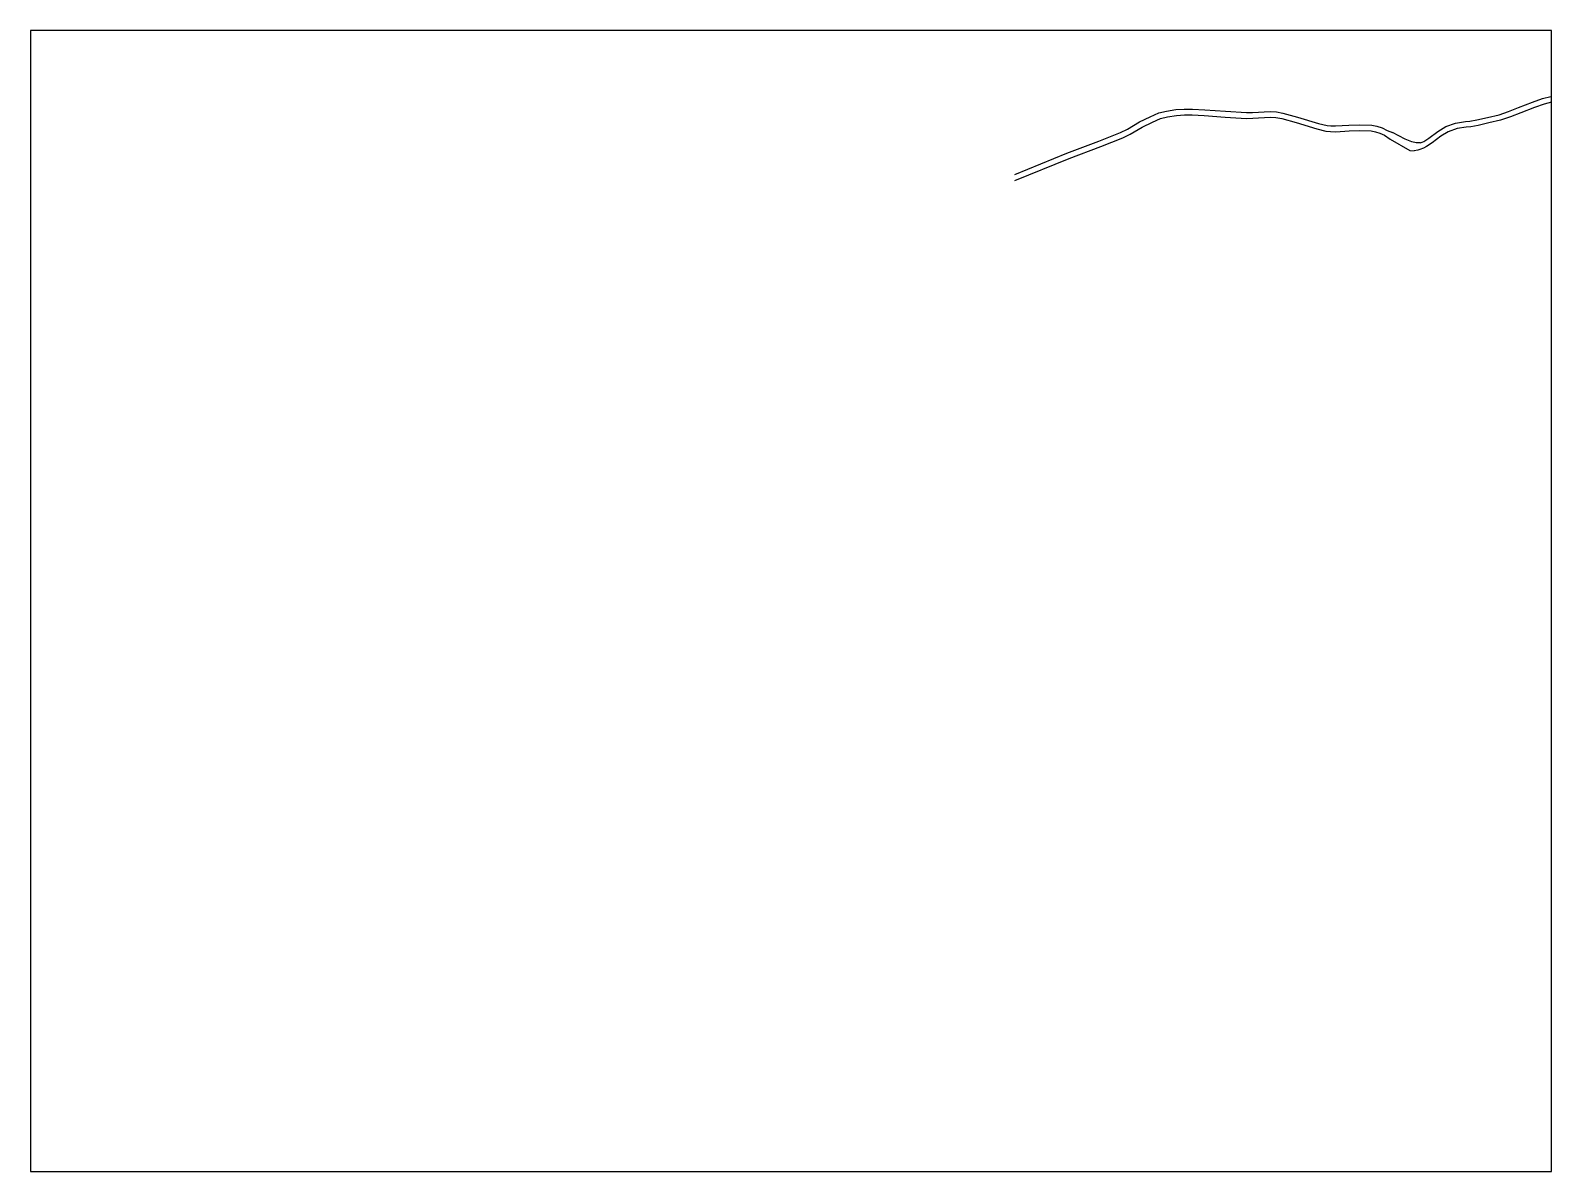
# Model space of a CAD drawing. Header units: metres. Extents: x -18400 to -16000, y -90000 to -87000.
# Drawn here: x -18400 to -17600, y -88200 to -87600 of the extents above; entities that cross this region are included whole.
import ezdxf

# ---------------------------------------------------------------- set-up
doc = ezdxf.new("R2010")
doc.units = ezdxf.units.M
doc.header["$LTSCALE"] = 2.5
doc.layers.add('図郭', color=7, linetype='Continuous')
doc.layers.add('道路', color=7, linetype='Continuous')

msp = doc.modelspace()

# ---------------------------------------------------------------- linework, layer by layer
at = {"layer": '図郭'}
msp.add_lwpolyline([(-18400, -88200), (-17600, -88200), (-17600, -87600), (-18400, -87600)], close=True, dxfattribs=at)
at = {"layer": '道路', "flags": 128}
for points in [[(-17600, -87637.74), (-17603.92, -87638.71), (-17608.94, -87640.48), (-17616.22, -87643.31), (-17621.54, -87645.39), (-17626.79, -87647.27), (-17632.97, -87648.67), (-17638.69, -87649.92), (-17642.49, -87650.64), (-17644.84, -87650.87), (-17649.73, -87651.64), (-17654.32, -87653.32), (-17658.21, -87655.59), (-17662.88, -87659.08), (-17665.76, -87660.96), (-17667.41, -87661.85), (-17669.36, -87662.64), (-17670.3, -87662.92), (-17672.31, -87663.27)], [(-17668.93, -87659.1), (-17667.2, -87658.32), (-17664.6, -87656.62), (-17659.87, -87653.08), (-17655.6, -87650.6), (-17650.49, -87648.72), (-17645.31, -87647.9), (-17643.05, -87647.69), (-17639.29, -87646.98), (-17633.62, -87645.74), (-17627.63, -87644.38), (-17622.59, -87642.58), (-17617.31, -87640.52), (-17609.99, -87637.66), (-17604.78, -87635.83), (-17600.37, -87634.74), (-17600, -87634.68)], [(-17882.27, -87675.67), (-17854.88, -87664.48), (-17838.17, -87658.24), (-17826.74, -87653.71), (-17823.01, -87651.88), (-17816.78, -87648.13), (-17811.07, -87645.43), (-17806.59, -87643.37), (-17802.47, -87642.41), (-17797.53, -87641.66), (-17793.25, -87641.41), (-17788.88, -87641.35), (-17782.44, -87641.78), (-17771.48, -87642.53), (-17760.37, -87643.23), (-17757.32, -87643.17), (-17747.97, -87642.63), (-17744.67, -87642.82), (-17741.26, -87643.42), (-17733.56, -87645.59), (-17722.63, -87648.9), (-17718.1, -87649.97), (-17716.14, -87650.22), (-17713.63, -87650.24), (-17706.58, -87649.75), (-17700.82, -87649.56), (-17694.51, -87649.86), (-17691.92, -87650.32), (-17689.13, -87651.22), (-17686.45, -87652.54), (-17683.6, -87653.72)], [(-17882.27, -87678.91), (-17853.79, -87667.27), (-17837.1, -87661.04), (-17825.53, -87656.45), (-17821.58, -87654.52), (-17815.36, -87650.78), (-17809.81, -87648.15), (-17805.62, -87646.22), (-17801.91, -87645.36), (-17797.22, -87644.65), (-17793.13, -87644.4), (-17788.96, -87644.35), (-17782.64, -87644.78), (-17771.68, -87645.53), (-17760.44, -87646.23), (-17757.2, -87646.17), (-17747.97, -87645.64), (-17745.01, -87645.8), (-17741.93, -87646.35), (-17734.4, -87648.47), (-17723.41, -87651.8), (-17718.64, -87652.92), (-17716.35, -87653.22), (-17713.54, -87653.25), (-17706.42, -87652.74), (-17700.84, -87652.56), (-17694.85, -87652.84), (-17692.65, -87653.24), (-17690.26, -87654.01), (-17687.93, -87655.15), (-17684.83, -87657.16)], [(-17668.93, -87659.1), (-17671.26, -87659.07), (-17673.51, -87658.58), (-17676.94, -87657.23), (-17683.6, -87653.72)], [(-17668.93, -87659.1), (-17671.26, -87659.07), (-17673.51, -87658.58), (-17676.94, -87657.23), (-17683.6, -87653.72)], [(-17684.83, -87657.16), (-17674.47, -87663.08), (-17672.31, -87663.27)], [(-17684.83, -87657.16), (-17674.47, -87663.08), (-17672.31, -87663.27)]]:
    msp.add_lwpolyline(points, dxfattribs=at)

doc.saveas('drawing.dxf')
